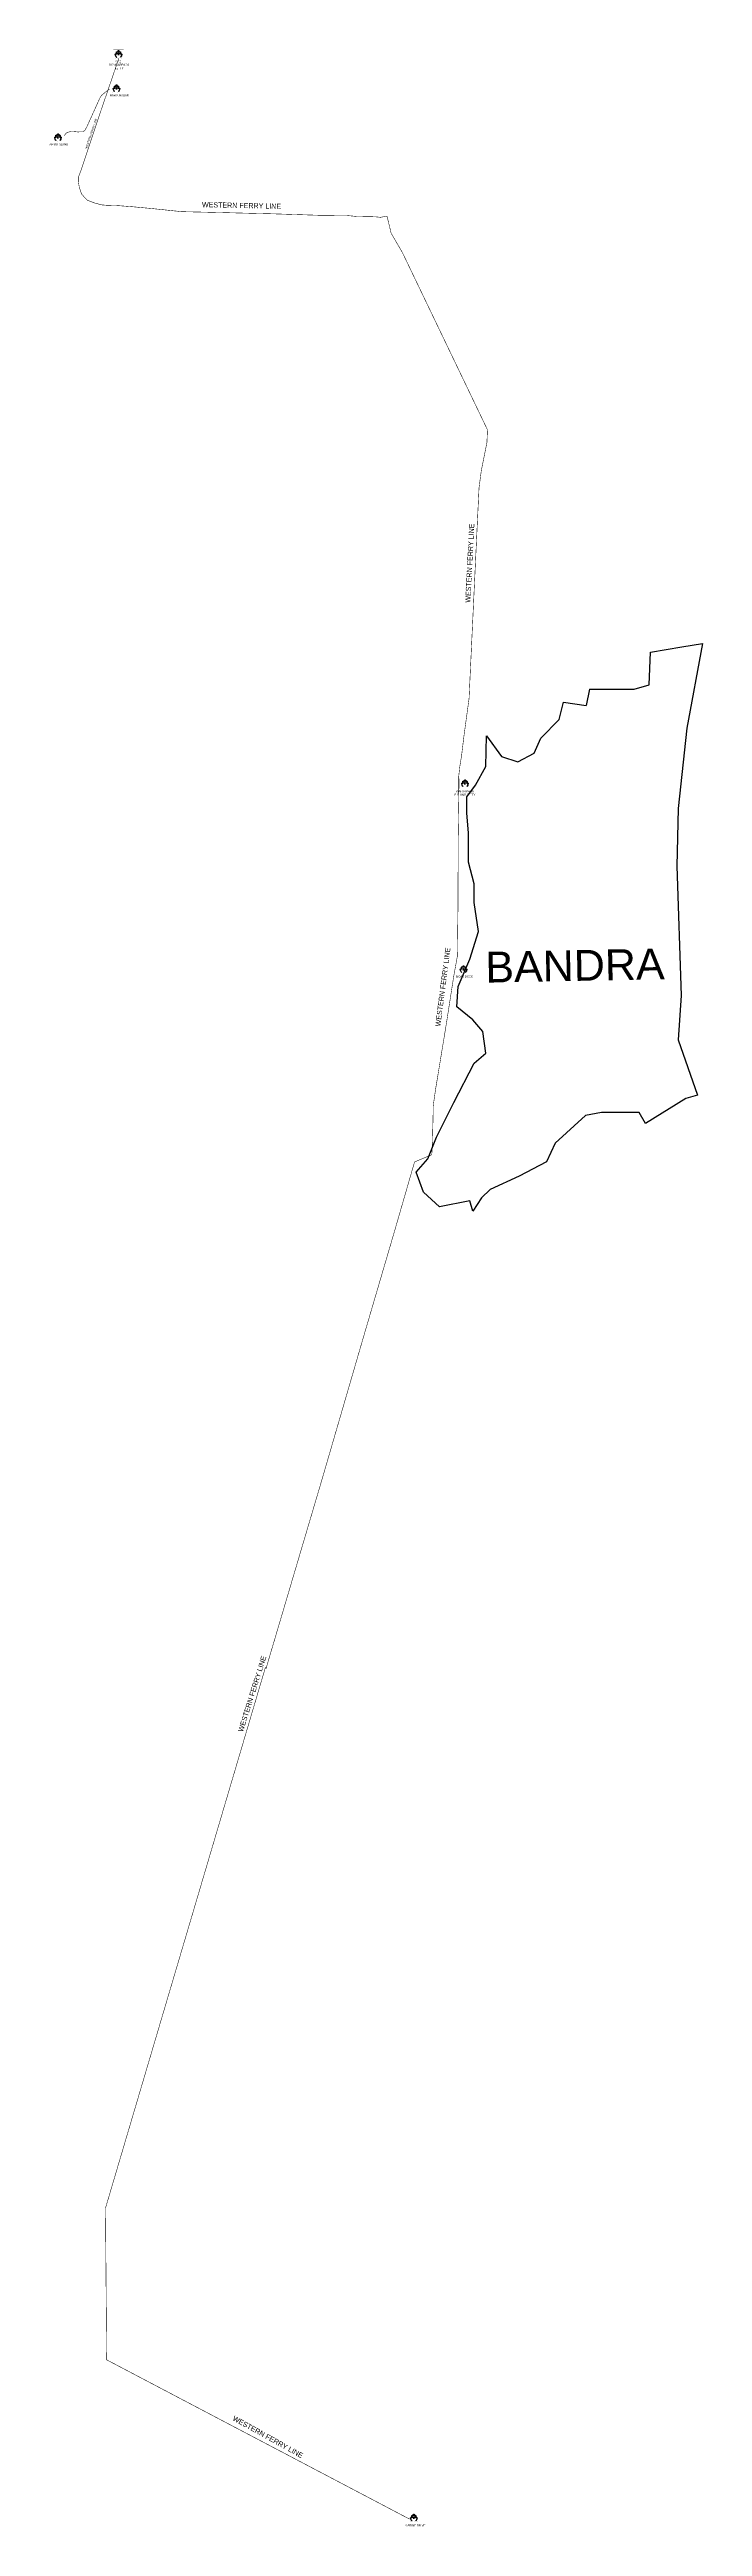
# Model space of a CAD drawing. Header units: metres. Extents: x 266696 to 273055, y 2093914 to 2118024.
import ezdxf

# ---------------------------------------------------------------- set-up
doc = ezdxf.new("R2010")
doc.units = ezdxf.units.M
doc.linetypes.add('DASHED2', pattern=[0.375, 0.25, -0.125])
doc.linetypes.add('HIDDEN', pattern=[0.375, 0.25, -0.125])
for name, color, linetype in [('FERRY', 14, 'Continuous'), ('FERRY ROUTE', 5, 'Continuous'), ('FERRY ROUTE TEXT', 7, 'Continuous'), ('JETTY TEXT', 7, 'Continuous'), ('village', 3, 'Continuous'), ('VILLAGE NAME', 250, 'Continuous')]:
    doc.layers.add(name, color=color, linetype=linetype)

# ---------------------------------------------------------------- blocks, each defined once
blk = doc.blocks.new('TUYJYHJ')
h = blk.add_hatch(color=256)
h.dxf.hatch_style = 1
h.paths.add_polyline_path([(-17427, 33760, 0.3927863), (-17566, 33889), (-18045, 33889), (-18075, 34080), (-17901, 34205), (-17918, 34237), (-18098, 34237), (-18112, 34354), (-18272, 34355), (-18285, 34236), (-18465, 34234), (-18482, 34202), (-18306, 34078), (-18333, 33889), (-18821, 33889, 0.3808527), (-18952, 33762), (-19066, 33168), (-19383, 33085), (-19217, 32340, 0.1416171), (-18869, 31851, 0.0136089), (-18837, 31886, -0.1415696), (-19171, 32353), (-19326, 33051), (-18254, 33330), (-18191, 32633), (-18127, 33330), (-17055, 33051), (-17210, 32353, -0.1421711), (-17546, 31885, 0.0134174), (-17514, 31849, 0.1421217), (-17165, 32340), (-16999, 33085), (-17315, 33168)])
h.paths.add_polyline_path([(-17377, 33184), (-18191, 33396), (-19003, 33184), (-18894, 33755, -0.3875835), (-18819, 33831), (-17566, 33831, -0.4030462), (-17485, 33753)], flags=16)
h.paths.add_polyline_path([(-17522, 33276), (-18153, 33444, 0.1099752), (-18246, 33444), (-18863, 33280, -0.3953326), (-18920, 33345), (-18859, 33724, -0.2949015), (-18804, 33783), (-17594, 33782, -0.3365152), (-17524, 33736), (-17447, 33341, -0.3840616)], flags=0)
h.paths.add_polyline_path([(-18093, 33889), (-18286, 33889), (-18255, 34100), (-18379, 34188), (-18243, 34190), (-18230, 34308), (-18154, 34307), (-18140, 34190), (-18003, 34190), (-18126, 34101)], flags=16)
at = {"const_width": 10}
blk.add_lwpolyline([(-20070, 34743), (-16263, 34743), (-16263, 31059), (-20070, 31059)], close=True, dxfattribs=at)
blk.add_lwpolyline([(-19531, 31574, 0.2463985), (-18801, 31932, 0.4206168), (-17584, 31932, 0.244555), (-16847, 31572, -0.2283367), (-17585, 31739, -0.420789), (-18798, 31742, -0.2663096)], format="xyb", close=True, dxfattribs=at)
at = {"flags": 128}
for points in [[(-18869, 31851, -0.1416171), (-19217, 32340), (-19383, 33085), (-19066, 33168), (-18952, 33762, -0.3808527), (-18821, 33889), (-18333, 33889), (-18306, 34078), (-18482, 34202), (-18465, 34234), (-18285, 34236), (-18272, 34355), (-18112, 34354), (-18112, 34354), (-18098, 34237), (-17918, 34237), (-17901, 34205), (-18075, 34080), (-18045, 33889), (-17565, 33889), (-17565, 33889, -0.3919775), (-17427, 33760), (-17315, 33168), (-16999, 33085), (-17165, 32340, -0.1421217), (-17514, 31849)], [(-18837, 31886, -0.1415696), (-19171, 32353), (-19326, 33051), (-18254, 33330)], [(-17377, 33184), (-17485, 33753, 0.4019781), (-17565, 33831), (-18819, 33831, 0.3875835), (-18894, 33755), (-19003, 33184)], [(-18127, 33330), (-17055, 33051), (-17210, 32353, -0.1421711), (-17546, 31885)]]:
    blk.add_lwpolyline(points, format="xyb", dxfattribs=at)
for points in [[(-19003, 33184), (-18191, 33396), (-17377, 33184)], [(-18286, 33889), (-18255, 34100), (-18379, 34188), (-18243, 34190), (-18230, 34308), (-18154, 34307), (-18140, 34190), (-18003, 34190), (-18126, 34101), (-18093, 33889)], [(-18093, 33889), (-18286, 33889)], [(-18127, 33330), (-18191, 32633), (-18254, 33330)]]:
    blk.add_lwpolyline(points, dxfattribs=at)
at = {"const_width": 10, "flags": 128}
blk.add_lwpolyline([(-17594, 33782, -0.3365152), (-17524, 33736), (-17447, 33341, -0.3840616), (-17522, 33276), (-18153, 33444, 0.1099752), (-18246, 33444), (-18863, 33280, -0.3953326), (-18920, 33345), (-18859, 33724, -0.2949015), (-18804, 33783)], format="xyb", close=True, dxfattribs=at)

msp = doc.modelspace()

# ---------------------------------------------------------------- linework, layer by layer
at = {"color": 6}
msp.add_line((271956, 2111798), (271924, 2111640), dxfattribs=at)
at = {"layer": 'FERRY ROUTE', "linetype": 'DASHED2', "ltscale": 500, "const_width": 5}
for points in [[(267372, 2117942), (267188, 2117404), (267008, 2116864), (266976, 2116778), (266976, 2116742), (266985, 2116687), (267007, 2116620), (267038, 2116583), (267063, 2116558), (267133, 2116531), (267203, 2116512), (267251, 2116508), (267357, 2116505), (267501, 2116494), (267696, 2116476), (267982, 2116446), (268161, 2116442), (268383, 2116437), (268658, 2116430), (268872, 2116425), (269311, 2116411), (269595, 2116408), (269691, 2116399), (269868, 2116396), (269919, 2116391), (269983, 2116402), (270023, 2116236), (270132, 2116049), (270961, 2114323), (270956, 2114199), (270901, 2113925), (270879, 2113758), (270863, 2113428), (270796, 2112010), (270782, 2111709), (270734, 2111357), (270709, 2111152), (270691, 2111040), (270680, 2110938), (270682, 2110733), (270676, 2110344), (270674, 2109693), (270670, 2109362), (270668, 2109199), (270632, 2109000), (270561, 2108543), (270480, 2108050), (270455, 2107899), (270433, 2107742), (270431, 2107622), (270425, 2107389), (270419, 2107266), (270251, 2107196), (270051, 2106505), (269750, 2105480), (269348, 2104100), (268995, 2102908), (268803, 2102260)], [(268800, 2102281), (267241, 2097013), (267252, 2095536), (270201, 2093986)]]:
    msp.add_lwpolyline(points, dxfattribs=at)
at = {"layer": 'FERRY ROUTE', "linetype": 'DASHED2', "ltscale": 100, "const_width": 5}
msp.add_lwpolyline([(266842, 2117187), (266850, 2117202), (266869, 2117217), (266902, 2117226), (266930, 2117226), (266970, 2117222), (267022, 2117223), (267041, 2117239), (267059, 2117271), (267188, 2117556), (267204, 2117579), (267237, 2117607), (267281, 2117639)], dxfattribs=at)
at = {"layer": 'village', "color": 6}
for points in [[(271956, 2111798, 0), (272389, 2111798, 0), (272537, 2111841, 0), (272548, 2112158, 0), (272854, 2112211, 0), (273055, 2112242, 0), (272902, 2111418, 0), (272818, 2110636, 0), (272807, 2110076, 0), (272849, 2108817, 0), (272818, 2108384, 0), (273008, 2107845, 0)], [(273008, 2107845, 0), (272892, 2107814, 0), (272501, 2107571, 0), (272439, 2107676, 0), (272072, 2107676, 0), (271917, 2107648, 0), (271621, 2107380, 0), (271537, 2107197, 0), (271269, 2107056, 0), (270987, 2106929, 0), (270902, 2106845, 0), (270818, 2106718, 0), (270790, 2106816, 0), (270494, 2106760, 0), (270338, 2106901, 0), (270268, 2107098, 0), (270381, 2107225, 0), (270465, 2107437, 0), (270634, 2107775, 0), (270832, 2108156, 0), (270945, 2108254, 0), (270916, 2108466, 0), (270818, 2108579, 0), (270663, 2108705, 0), (270677, 2108903, 0), (270790, 2109171, 0), (270874, 2109438, 0), (270832, 2109720, 0), (270832, 2109904, 0), (270775, 2110115, 0), (270775, 2110397, 0), (270761, 2110594, 0), (270761, 2110749, 0), (270846, 2110862, 0), (270945, 2111045, 0), (270951, 2111344, 0), (271099, 2111143, 0), (271258, 2111090, 0), (271417, 2111174, 0), (271480, 2111322, 0), (271660, 2111502, 0), (271702, 2111671, 0), (271924, 2111640, 0)]]:
    msp.add_polyline3d(points, dxfattribs=at)

# ---------------------------------------------------------------- block references
at = {"layer": 'FERRY', "xscale": 0.0266638455042826, "yscale": 0.0266638455042826, "zscale": 0.0266638455042826}
for p in [(267853, 2117098), (267833, 2116764), (267263, 2116288), (271227, 2110000), (271213, 2108190), (270729, 2093117)]:
    msp.add_blockref('TUYJYHJ', p, dxfattribs=at)

# ---------------------------------------------------------------- texts
at = {"layer": 'FERRY ROUTE TEXT', "linetype": 'HIDDEN', "ltscale": 3, "attachment_point": 1}
for insert, char_height, rotation in [((267043, 2117062), 20, 71.3993), ((268181, 2116540), 50, 358.7465), ((270744, 2112641), 50, 87.0763), ((270452, 2108520), 50, 82.5826), ((268531, 2101657), 50, 72.7045), ((268498, 2094994), 50, 330.9927)]:
    msp.add_mtext_dynamic_manual_height_columns('WESTERN FERRY LINE', width=1410.94, gutter_width=1, heights=[0], dxfattribs=dict(at, insert=insert, char_height=char_height, rotation=rotation))
at = {"layer": 'JETTY TEXT', "char_height": 20, "attachment_point": 1}
for s, insert, width in [('\\pxqc;MADH DONGARPADA JETTY', (267266, 2117919), 216.62), ('\\pxqc;WARIN PADA FISHING JETTY', (270638, 2110814), 208.69), ('\\pxqc;BOAT DOCK', (270634, 2109011), 208.69), ('MARINE DRIVE', (270158, 2093934), 325.49)]:
    msp.add_mtext(s, dxfattribs=dict(at, insert=insert, width=width))
for s, insert in [('\\pxqc;{\\fCalibri|b0|i0|c0|p34;NAWA NAGAR}', (267224, 2117588)), ('\\pxqc;{\\fCalibri|b0|i0|c0|p34;AMBU ISLAND}', (266636, 2117112))]:
    msp.add_mtext_dynamic_manual_height_columns(s, width=300.43, gutter_width=1, heights=[54], dxfattribs=dict(at, insert=insert))
at = {"layer": 'VILLAGE NAME', "insert": (270937, 2109241), "char_height": 300, "attachment_point": 1, "rotation": 1.1028}
msp.add_mtext_dynamic_manual_height_columns('{\\fArial|b0|i0|c0|p34;BANDRA}', width=2578.43, gutter_width=1929, heights=[0], dxfattribs=at)
msp.add_mtext_dynamic_manual_height_columns('{\\fArial|b0|i0|c0|p34;BANDRA}', width=2578.43, gutter_width=1929, heights=[0], dxfattribs=at)

doc.saveas('drawing.dxf')
